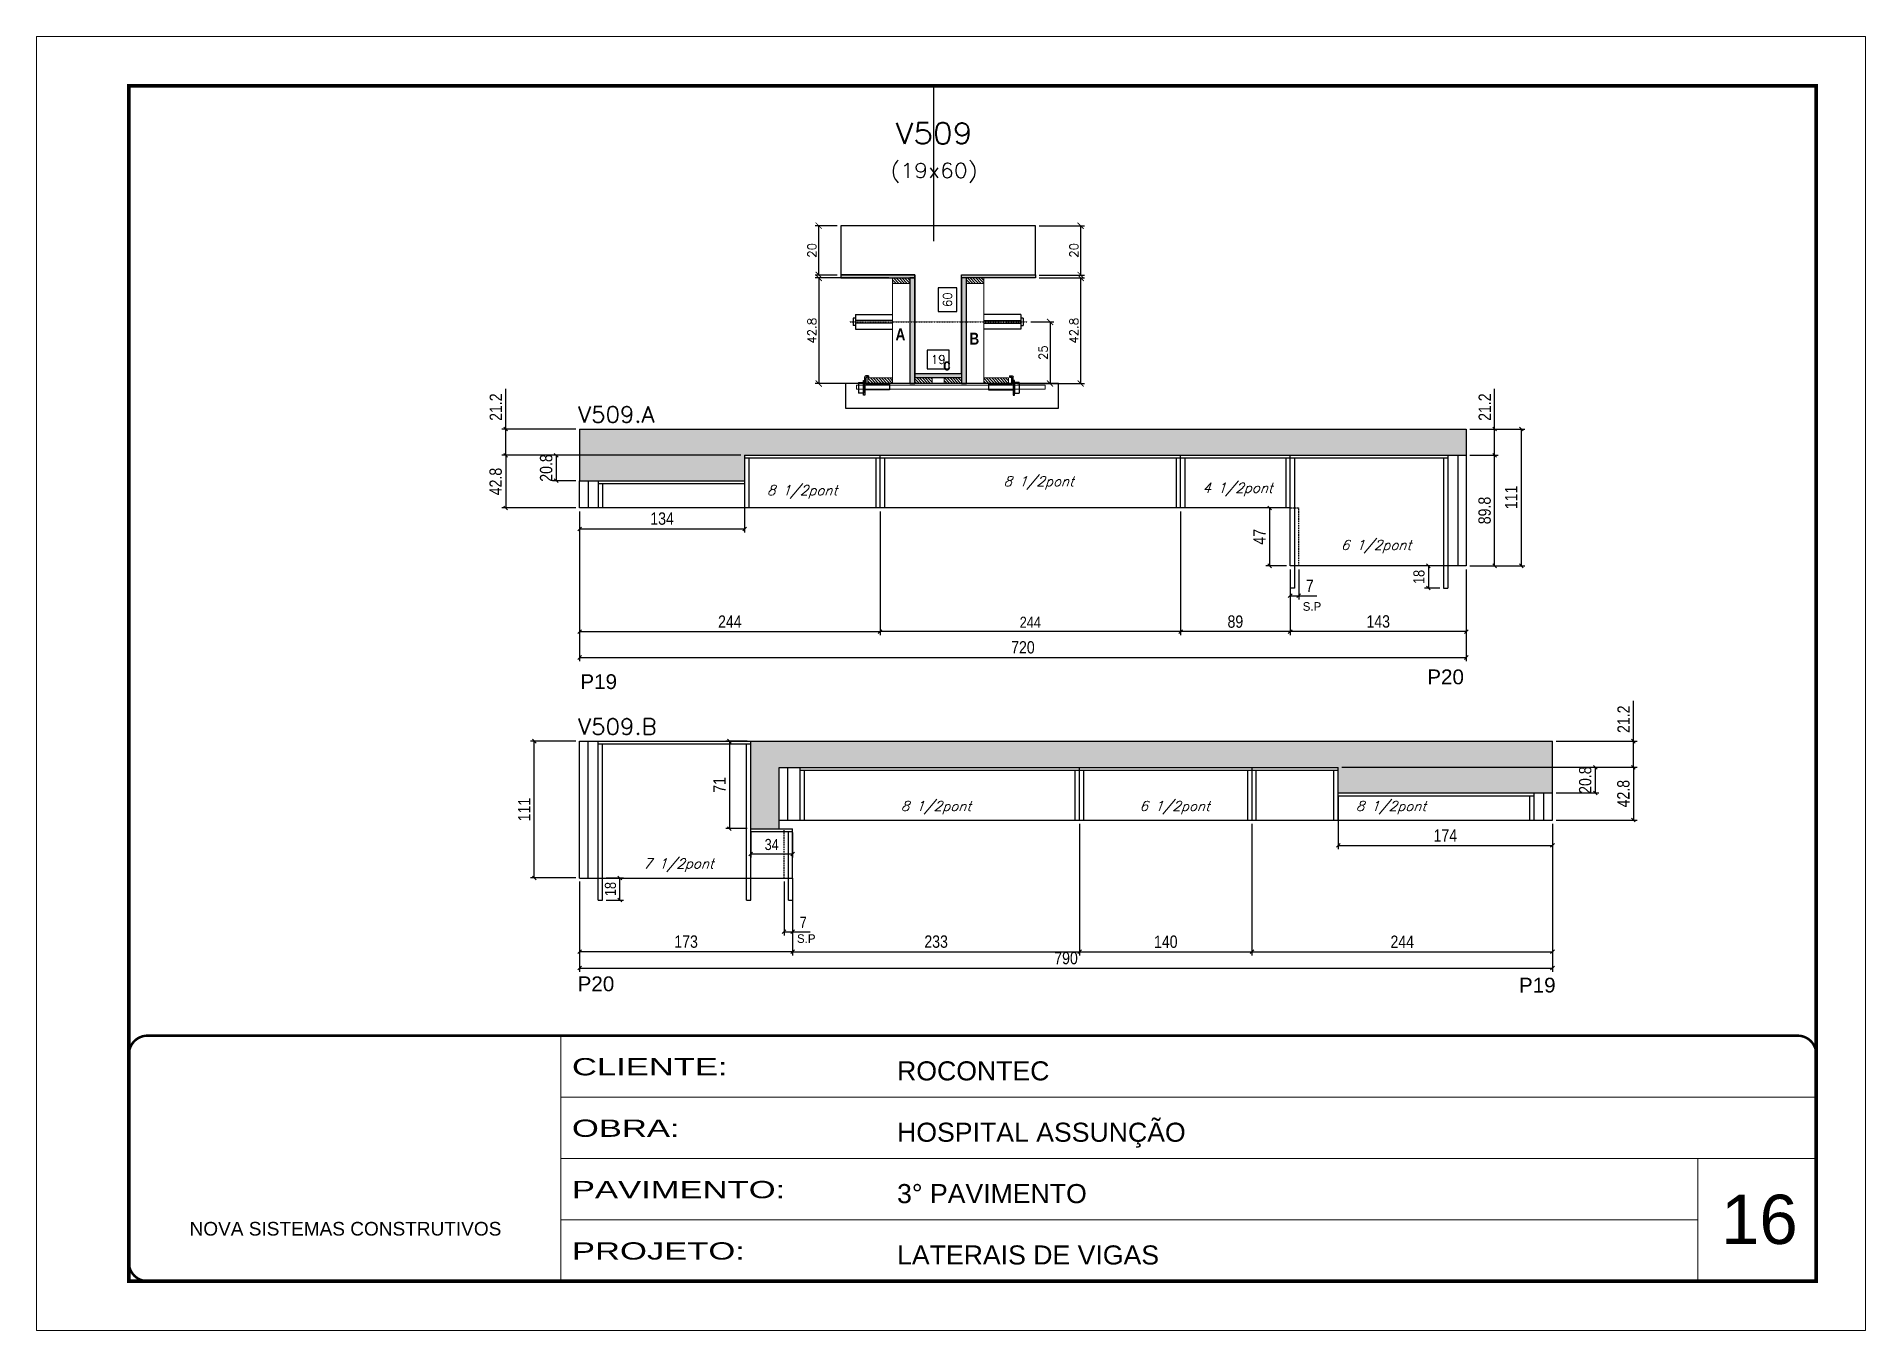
# Model space of a CAD drawing. Extents: x -21493 to -15213, y -12134 to 11887.
# Drawn here: x -16725 to -15240, y 7392 to 8442 of the extents above; entities that cross this region are included whole.
import ezdxf
from ezdxf.enums import TextEntityAlignment as Align

# ---------------------------------------------------------------- set-up
doc = ezdxf.new("R2010")
doc.units = 0
for name, pattern in [('CONTINUO', [0]), ('DASHED', [0.75, 0.5, -0.25]), ('HIDDEN', [0.375, 0.25, -0.125])]:
    doc.linetypes.add(name, pattern=pattern)
for name, color, linetype in [('5', 5, 'Continuous'), ('barrote', 251, 'Continuous'), ('COTA', 241, 'Continuous'), ('Cota Seção (2x)', 4, 'Continuous'), ('detalhes', 4, 'Continuous'), ('Painéis', 200, 'Continuous'), ('presilha', 1, 'Continuous'), ('SARR_2.2x7', 40, 'Continuous'), ('SARR_3.5x7', 81, 'Continuous'), ('TENSOR', 3, 'Continuous'), ('texto', 7, 'Continuous'), ('Texto de Titulo', 7, 'Continuous'), ('Texto Qtd Sarr', 242, 'Continuous')]:
    doc.layers.add(name, color=color, linetype=linetype)
for name, color, linetype, lineweight in [('CARIMBO', 255, 'Continuous', 9), ('CONCRETO', 251, 'Continuous', 25), ('Folhas', 255, 'Continuous', 9), ('Hachura', 251, 'Continuous', 9), ('Madeira', 126, 'Continuous', 18), ('SARRAFO DE PRESSAO', 251, 'DASHED', 9), ('SCO-___-LAJ', 2, 'Continuous', 0), ('Texto Seção', 7, 'Continuous', 15)]:
    doc.layers.add(name, color=color, linetype=linetype, lineweight=lineweight)
doc.styles.add('ARIAL', font='arial.ttf')
doc.styles.add('COTA TECNICA', font='techl___.ttf', dxfattribs={"height": 10})
doc.styles.add('COTA TECNICA-50', font='techl___.ttf', dxfattribs={"height": 9})
doc.styles.add('REGUA-120', font='ROMANS.shx', dxfattribs={"height": 15})
doc.styles.add('Romans', font='romans.shx')
doc.styles.add('ROMAS860', font='ROMAS860.SHX')
doc.styles.get("Standard").update_dxf_attribs({"font": 'arial.ttf'})
doc.styles.add('TECNICA', font='techb___.ttf', dxfattribs={"height": 10})
doc.styles.add('Tecnologia', font='')
doc.styles.get('Tecnologia').set_extended_font_data('Forgotten Futurist')
doc.dimstyles.new('COTA PAINEL-50', dxfattribs={"dimtxt": 9, "dimasz": 3, "dimexe": 3, "dimexo": 3, "dimgap": 3, "dimtad": 1, "dimdec": 1, "dimzin": 12, "dimdsep": 46, "dimtxsty": 'COTA TECNICA-50', "dimblk1": 'OBLIQUE', "dimblk2": 'OBLIQUE', "dimsah": 1, "dimcen": 0.9, "dimclrd": 4, "dimclre": 4, "dimclrt": 240, "dimadec": 1, "dimazin": 3, "dimtfac": 1, "dimtdec": 1, "dimtmove": 0, "dimatfit": 3, "dimfxl": 1, "dimtolj": 1, "dimtzin": 12, "dimarcsym": 0})
doc.dimstyles.new('Cota Seção (2x)', dxfattribs={"dimtxt": 7, "dimasz": 5, "dimexe": 3, "dimexo": 3, "dimgap": 2, "dimtad": 3, "dimdec": 1, "dimlfac": 0.5, "dimzin": 12, "dimdsep": 46, "dimtxsty": 'Romans', "dimblk": 'ARCHTICK', "dimcen": 0, "dimclrd": 4, "dimclre": 4, "dimclrt": 1, "dimadec": 1, "dimazin": 3, "dimtfac": 1, "dimtdec": 1, "dimtmove": 0, "dimatfit": 3, "dimldrblk": 'OBLIQUE', "dimfxl": 1, "dimtolj": 1, "dimtzin": 12, "dimarcsym": 0})
doc.dimstyles.new('Cota Seção interna', dxfattribs={"dimtxt": 7, "dimasz": 6, "dimexe": 0.18, "dimexo": 2, "dimgap": -4, "dimtad": 3, "dimdec": 1, "dimlfac": 0.5, "dimzin": 12, "dimdsep": 46, "dimtxsty": 'Romans', "dimblk": 'ARCHTICK', "dimcen": 0.09, "dimse1": 1, "dimse2": 1, "dimsd1": 1, "dimsd2": 1, "dimclrd": 180, "dimclre": 5, "dimclrt": 1, "dimadec": 0, "dimazin": 3, "dimtfac": 1, "dimtdec": 1, "dimtofl": 0, "dimtmove": 0, "dimatfit": 3, "dimldrblk": 'ARCHTICK', "dimfxl": 1, "dimtolj": 1, "dimtzin": 0, "dimarcsym": 0})
doc.dimstyles.new('PAINEL', dxfattribs={"dimtxt": 10, "dimasz": 3, "dimexe": 3, "dimexo": 3, "dimgap": 3, "dimtad": 1, "dimdec": 1, "dimzin": 12, "dimdsep": 46, "dimtxsty": 'COTA TECNICA', "dimblk1": 'OBLIQUE', "dimblk2": 'OBLIQUE', "dimsah": 1, "dimcen": 0.9, "dimclrd": 4, "dimclre": 4, "dimclrt": 240, "dimadec": 1, "dimazin": 3, "dimtfac": 1, "dimtdec": 1, "dimtmove": 0, "dimatfit": 3, "dimfxl": 1, "dimtolj": 1, "dimtzin": 12, "dimarcsym": 0})

msp = doc.modelspace()

# ---------------------------------------------------------------- texts
at = {"layer": '5', "linetype": 'Continuous'}
for s, p in [('P19', (-16283.39, 7912)), ('P20', (-15595.72, 7915.89)), ('P20', (-16285.63, 7666.78)), ('P19', (-15521.28, 7665.73))]:
    msp.add_text(s, height=12, rotation=359.99996, dxfattribs=at).set_placement(p)
at = {"layer": 'CARIMBO', "style": 'ARIAL'}
msp.add_text('16', height=40, dxfattribs=at).set_placement((-15357.05, 7461.65))
at = {"layer": 'detalhes', "style": 'TECNICA'}
for s, p in [('A', (-16027.43, 8195.07)), ('B', (-15967.47, 8191.57)), ('c', (-15988.85, 8170.54))]:
    msp.add_text(s, height=9.6, dxfattribs=at).set_placement(p)
at = {"layer": 'texto', "color": 2, "char_height": 8, "attachment_point": 5, "style": 'Romans'}
for s, insert in [('{\\Q19;\\C256;8 1/2pont}', (-16103.3, 8072.04)), ('{\\Q19;\\C256;8 1/2pont}', (-15911.19, 8079.3)), ('{\\Q19;\\C256;4 1/2pont}', (-15749.73, 8074)), ('{\\Q19;\\C256;6 1/2pont}', (-15637.24, 8027.63)), ('{\\Q19;\\C256;8 1/2pont}', (-15994.59, 7815.76)), ('{\\Q19;\\C256;6 1/2pont}', (-15800.77, 7815.76)), ('{\\Q19;\\C256;8 1/2pont}', (-15625.13, 7815.76)), ('{\\Q19;\\C256;7 1/2pont}', (-16203.62, 7769.1))]:
    msp.add_mtext(s, dxfattribs=dict(at, insert=insert))
at = {"layer": 'texto', "color": 4, "char_height": 7, "attachment_point": 5, "style": 'ROMAS860'}
for insert in [(-15689.29, 7978.97), (-16099.93, 7709.44)]:
    msp.add_mtext('S.P', dxfattribs=dict(at, insert=insert))
at = {"layer": 'Texto Seção', "style": 'REGUA-120', "width": 1.05}
for s, p in [('V509.A', (-16285.14, 8128.32)), ('V509.B', (-16285.14, 7875.02))]:
    msp.add_text(s, height=13, dxfattribs=at).set_placement(p)

# ---------------------------------------------------------------- blocks, each defined once
blk = doc.blocks.new('_ArchTick')
at = {"color": 0, "linetype": 'ByBlock', "const_width": 0.15}
blk.add_lwpolyline([(-0.5, -0.5), (0.5, 0.5)], dxfattribs=at)
blk = doc.blocks.new('*D444')
at = {"layer": 'COTA', "color": 4, "lineweight": -2, "transparency": 16777216}
for p, q in [((-15910.8, 8245.6), (-15874.1, 8245.6)), ((-15877.1, 8160), (-15877.1, 8245.6)), ((-15928.4, 8160), (-15874.1, 8160))]:
    blk.add_line(p, q, dxfattribs=at)
at = {"layer": 'Defpoints', "color": 0, "transparency": 16777216}
for p in [(-15913.8, 8245.6), (-15877.1, 8245.6), (-15931.4, 8160)]:
    blk.add_point(p, dxfattribs=at)
at = {"layer": 'COTA', "color": 4, "lineweight": -2, "transparency": 16777216, "xscale": 5, "yscale": 5, "zscale": 5}
for p, rotation in [((-15877.1, 8245.6), 90), ((-15877.1, 8160), 270)]:
    blk.add_blockref('_ArchTick', p, dxfattribs=dict(at, rotation=rotation))
at = {"layer": 'COTA', "color": 1, "transparency": 16777216, "insert": (-15882.6, 8202.8), "char_height": 7, "attachment_point": 5, "rotation": 90, "style": 'Romans'}
blk.add_mtext('\\A1;42.8', dxfattribs=at)
blk = doc.blocks.new('_Oblique')
at = {"color": 0, "linetype": 'ByBlock', "lineweight": -2}
blk.add_line((-0.5, -0.5), (0.5, 0.5), dxfattribs=at)
blk = doc.blocks.new('*D445')
at = {"layer": 'COTA', "color": 4, "lineweight": -2, "transparency": 16777216}
for p, q in [((-15910.8, 8288), (-15874.1, 8288)), ((-15877.1, 8248), (-15877.1, 8288)), ((-15910.8, 8248), (-15874.1, 8248))]:
    blk.add_line(p, q, dxfattribs=at)
at = {"layer": 'Defpoints', "color": 0, "transparency": 16777216}
for p in [(-15913.8, 8288), (-15877.1, 8288), (-15913.8, 8248)]:
    blk.add_point(p, dxfattribs=at)
at = {"layer": 'COTA', "color": 4, "lineweight": -2, "transparency": 16777216, "xscale": 5, "yscale": 5, "zscale": 5}
for p, rotation in [((-15877.1, 8288), 90), ((-15877.1, 8248), 270)]:
    blk.add_blockref('_ArchTick', p, dxfattribs=dict(at, rotation=rotation))
at = {"layer": 'COTA', "color": 1, "transparency": 16777216, "insert": (-15882.6, 8268), "char_height": 7, "attachment_point": 5, "rotation": 90, "style": 'Romans'}
blk.add_mtext('\\A1;20', dxfattribs=at)
blk = doc.blocks.new('*D446')
at = {"layer": 'Cota Seção (2x)', "color": 180, "lineweight": -2, "transparency": 16777216}
for p, q in [((-15977.8, 8237.5), (-15992.8, 8237.5)), ((-15992.8, 8237.5), (-15992.8, 8218.5)), ((-15977.8, 8218.5), (-15977.8, 8237.5)), ((-15992.8, 8218.5), (-15977.8, 8218.5))]:
    blk.add_line(p, q, dxfattribs=at)
at = {"layer": 'Defpoints', "color": 0, "transparency": 16777216}
for p in [(-15973.8, 8288), (-15973.8, 8288), (-15973.8, 8168)]:
    blk.add_point(p, dxfattribs=at)
at = {"layer": 'Cota Seção (2x)', "color": 1, "transparency": 16777216, "insert": (-15985.3, 8228), "char_height": 7, "attachment_point": 5, "rotation": 90, "style": 'Romans'}
blk.add_mtext('\\A1;60', dxfattribs=at)
blk = doc.blocks.new('PRESILHA METÁLICA 1')
at = {"layer": 'presilha'}
for p, q in [((0, 13), (6, 13)), ((0, 13), (0, 0)), ((6, 0), (0, 0)), ((6, 15.5), (7.5, 15.5)), ((6, -2.5), (6, 15.5)), ((6, 13), (6, 0)), ((7.5, 10.6), (7.5, 19.9)), ((7.5, 15.5), (7.5, -2.5)), ((37.5, 4.1), (7.5, 4.1)), ((12, 21), (8.6, 21)), ((9, 11.6), (9, 18.9)), ((12, 19.5), (9.6, 19.5)), ((37.5, 11), (9.6, 11)), ((12, 21), (12, 19.5)), ((37.5, 11), (37.5, 4.1)), ((7.5, -2.5), (6, -2.5))]:
    blk.add_line(p, q, dxfattribs=at)
for centre, radius, start, end in [((8.6, 19.9), 1.14, 90, 180), ((9.6, 18.9), 0.57, 90, 180), ((9.6, 11.6), 0.57, 180, 270)]:
    blk.add_arc(centre, radius, start, end, dxfattribs=at)
blk = doc.blocks.new('*D447')
at = {"layer": 'Cota Seção (2x)', "color": 180, "lineweight": -2, "transparency": 16777216}
for p, q in [((-15983.8, 8187), (-16001.8, 8187)), ((-16001.8, 8187), (-16001.8, 8172)), ((-15983.8, 8172), (-15983.8, 8187)), ((-16001.8, 8172), (-15983.8, 8172))]:
    blk.add_line(p, q, dxfattribs=at)
at = {"layer": 'Defpoints', "color": 0, "transparency": 16777216}
for p in [(-15973.8, 8168), (-16011.8, 8160), (-15973.8, 8160)]:
    blk.add_point(p, dxfattribs=at)
at = {"layer": 'Cota Seção (2x)', "color": 1, "transparency": 16777216, "insert": (-15992.8, 8179.5), "char_height": 7, "attachment_point": 5, "style": 'Romans'}
blk.add_mtext('\\A1;19', dxfattribs=at)
blk = doc.blocks.new('*D448')
at = {"layer": 'COTA', "color": 4, "lineweight": -2, "transparency": 16777216}
for p, q in [((-16032.8, 8245.6), (-16092.8, 8245.6)), ((-16089.8, 8245.6), (-16089.8, 8160)), ((-16032.8, 8160), (-16092.8, 8160))]:
    blk.add_line(p, q, dxfattribs=at)
at = {"layer": 'Defpoints', "color": 0, "transparency": 16777216}
for p in [(-16029.8, 8245.6), (-16089.8, 8160), (-16029.8, 8160)]:
    blk.add_point(p, dxfattribs=at)
at = {"layer": 'COTA', "color": 4, "lineweight": -2, "transparency": 16777216, "xscale": 5, "yscale": 5, "zscale": 5}
for p, rotation in [((-16089.8, 8245.6), 90), ((-16089.8, 8160), 270)]:
    blk.add_blockref('_ArchTick', p, dxfattribs=dict(at, rotation=rotation))
at = {"layer": 'COTA', "color": 1, "transparency": 16777216, "insert": (-16095.3, 8202.8), "char_height": 7, "attachment_point": 5, "rotation": 90, "style": 'Romans'}
blk.add_mtext('\\A1;42.8', dxfattribs=at)
blk = doc.blocks.new('*D449')
at = {"layer": 'COTA', "color": 4, "lineweight": -2, "transparency": 16777216}
for p, q in [((-15917.5, 8210), (-15899, 8210)), ((-15902, 8210), (-15902, 8160)), ((-15917.5, 8160), (-15899, 8160))]:
    blk.add_line(p, q, dxfattribs=at)
at = {"layer": 'Defpoints', "color": 0, "transparency": 16777216}
for p in [(-15920.5, 8210), (-15920.5, 8160), (-15902, 8160)]:
    blk.add_point(p, dxfattribs=at)
at = {"layer": 'COTA', "color": 4, "lineweight": -2, "transparency": 16777216, "xscale": 5, "yscale": 5, "zscale": 5}
for p, rotation in [((-15902, 8210), 90), ((-15902, 8160), 270)]:
    blk.add_blockref('_ArchTick', p, dxfattribs=dict(at, rotation=rotation))
at = {"layer": 'COTA', "color": 1, "transparency": 16777216, "insert": (-15907.5, 8185), "char_height": 7, "attachment_point": 5, "rotation": 90, "style": 'Romans'}
blk.add_mtext('\\A1;25', dxfattribs=at)
blk = doc.blocks.new('titulo1')
at = {"layer": 'Defpoints', "color": 252, "linetype": 'HIDDEN', "ltscale": 2}
blk.add_line((0, 0), (0, 125), dxfattribs=at)
at = {"layer": 'Defpoints', "style": 'Romans', "oblique": 15}
blk.add_attdef('FOLHA', text='', height=10, dxfattribs=at).set_placement((0, 15.6), align=Align.MIDDLE_CENTER)
at = {"layer": 'Texto Qtd Sarr', "color": 3, "style": 'Romans', "oblique": 15}
for tag, height, p in [('TITULO', 17, (0, 71.4)), ('SEÇÃO', 12, (0, 41.5))]:
    blk.add_attdef(tag, text='', height=height, dxfattribs=at).set_placement(p, align=Align.MIDDLE_CENTER)
blk = doc.blocks.new('*D450')
at = {"layer": 'COTA', "color": 4, "lineweight": -2, "transparency": 16777216}
for p, q in [((-16074.8, 8288), (-16092.8, 8288)), ((-16089.8, 8248), (-16089.8, 8288)), ((-16074.8, 8248), (-16092.8, 8248))]:
    blk.add_line(p, q, dxfattribs=at)
at = {"layer": 'Defpoints', "color": 0, "transparency": 16777216}
for p in [(-16089.8, 8288), (-16071.8, 8288), (-16071.8, 8248)]:
    blk.add_point(p, dxfattribs=at)
at = {"layer": 'COTA', "color": 4, "lineweight": -2, "transparency": 16777216, "xscale": 5, "yscale": 5, "zscale": 5}
for p, rotation in [((-16089.8, 8288), 90), ((-16089.8, 8248), 270)]:
    blk.add_blockref('_ArchTick', p, dxfattribs=dict(at, rotation=rotation))
at = {"layer": 'COTA', "color": 1, "transparency": 16777216, "insert": (-16095.3, 8268), "char_height": 7, "attachment_point": 5, "rotation": 90, "style": 'Romans'}
blk.add_mtext('\\A1;20', dxfattribs=at)
blk = doc.blocks.new('*D451')
at = {"layer": 'COTA', "color": 4, "linetype": 'ByBlock', "lineweight": -2, "transparency": 16777216}
for p, q in [((-16284, 8056), (-16284, 7955.6)), ((-16040, 8056), (-16040, 7955.6)), ((-16284, 7958.6), (-16040, 7958.6))]:
    blk.add_line(p, q, dxfattribs=at)
at = {"layer": 'Defpoints', "color": 0, "linetype": 'ByBlock', "transparency": 16777216}
for p in [(-16284, 8059), (-16040, 8059), (-16040, 7958.6)]:
    blk.add_point(p, dxfattribs=at)
at = {"layer": 'COTA', "color": 4, "linetype": 'ByBlock', "lineweight": -2, "transparency": 16777216, "xscale": 3, "yscale": 3, "zscale": 3, "rotation": 180}
blk.add_blockref('_Oblique', (-16284, 7958.6), dxfattribs=at)
at = {"layer": 'COTA', "color": 4, "linetype": 'ByBlock', "lineweight": -2, "transparency": 16777216, "xscale": 3, "yscale": 3, "zscale": 3}
blk.add_blockref('_Oblique', (-16040, 7958.6), dxfattribs=at)
at = {"layer": 'COTA', "color": 240, "linetype": 'ByBlock', "transparency": 16777216, "insert": (-16162, 7966.7), "char_height": 10, "attachment_point": 5, "style": 'COTA TECNICA'}
blk.add_mtext('\\A1;244', dxfattribs=at)
blk = doc.blocks.new('*D452')
at = {"layer": 'COTA', "color": 4, "linetype": 'ByBlock', "lineweight": -2, "transparency": 16777216}
for p, q in [((-15561, 8101.8), (-15538, 8101.8)), ((-15541, 8012), (-15541, 8101.8)), ((-15561, 8012), (-15538, 8012))]:
    blk.add_line(p, q, dxfattribs=at)
at = {"layer": 'Defpoints', "color": 0, "linetype": 'ByBlock', "transparency": 16777216}
for p in [(-15564, 8101.8), (-15541, 8101.8), (-15564, 8012)]:
    blk.add_point(p, dxfattribs=at)
at = {"layer": 'COTA', "color": 4, "linetype": 'ByBlock', "lineweight": -2, "transparency": 16777216, "xscale": 3, "yscale": 3, "zscale": 3}
for p, rotation in [((-15541, 8101.8), 90), ((-15541, 8012), 270)]:
    blk.add_blockref('_Oblique', p, dxfattribs=dict(at, rotation=rotation))
at = {"layer": 'COTA', "color": 240, "linetype": 'ByBlock', "transparency": 16777216, "insert": (-15549.1, 8056.9), "char_height": 10, "attachment_point": 5, "rotation": 90, "style": 'COTA TECNICA'}
blk.add_mtext('\\A1;89.8', dxfattribs=at)
blk = doc.blocks.new('*D453')
at = {"layer": 'COTA', "color": 4, "linetype": 'ByBlock', "lineweight": -2, "transparency": 16777216}
for p, q in [((-15541, 8123), (-15541, 8155.7)), ((-15561, 8123), (-15538, 8123)), ((-15541, 8101.8), (-15541, 8123)), ((-15561, 8101.8), (-15538, 8101.8))]:
    blk.add_line(p, q, dxfattribs=at)
at = {"layer": 'Defpoints', "color": 0, "linetype": 'ByBlock', "transparency": 16777216}
for p in [(-15564, 8123), (-15564, 8101.8), (-15541, 8101.8)]:
    blk.add_point(p, dxfattribs=at)
at = {"layer": 'COTA', "color": 4, "linetype": 'ByBlock', "lineweight": -2, "transparency": 16777216, "xscale": 3, "yscale": 3, "zscale": 3}
for p, rotation in [((-15541, 8123), 90), ((-15541, 8101.8), 270)]:
    blk.add_blockref('_Oblique', p, dxfattribs=dict(at, rotation=rotation))
at = {"layer": 'COTA', "color": 240, "linetype": 'ByBlock', "transparency": 16777216, "insert": (-15549, 8140.8), "char_height": 10, "attachment_point": 5, "rotation": 90, "style": 'COTA TECNICA'}
blk.add_mtext('\\A1;21.2', dxfattribs=at)
blk = doc.blocks.new('*D454')
at = {"layer": 'COTA', "color": 4, "linetype": 'ByBlock', "lineweight": -2, "transparency": 16777216}
for p, q in [((-15561, 8123), (-15516.4, 8123)), ((-15519.4, 8123), (-15519.4, 8012)), ((-15561, 8012), (-15516.4, 8012))]:
    blk.add_line(p, q, dxfattribs=at)
at = {"layer": 'Defpoints', "color": 0, "linetype": 'ByBlock', "transparency": 16777216}
for p in [(-15564, 8123), (-15564, 8012), (-15519.4, 8012)]:
    blk.add_point(p, dxfattribs=at)
at = {"layer": 'COTA', "color": 4, "linetype": 'ByBlock', "lineweight": -2, "transparency": 16777216, "xscale": 3, "yscale": 3, "zscale": 3}
for p, rotation in [((-15519.4, 8123), 90), ((-15519.4, 8012), 270)]:
    blk.add_blockref('_Oblique', p, dxfattribs=dict(at, rotation=rotation))
at = {"layer": 'COTA', "color": 240, "linetype": 'ByBlock', "transparency": 16777216, "insert": (-15527.5, 8067.5), "char_height": 10, "attachment_point": 5, "rotation": 90, "style": 'COTA TECNICA'}
blk.add_mtext('\\A1;111', dxfattribs=at)
blk = doc.blocks.new('*D1042')
at = {"layer": 'Defpoints', "color": 0, "ltscale": 25, "transparency": 16777216}
for p in [(-16150, 8101.8), (-16303, 8081), (-16284, 8081)]:
    blk.add_point(p, dxfattribs=at)
at = {"layer": 'SARR_3.5x7', "color": 4, "lineweight": -2, "ltscale": 25, "transparency": 16777216}
for p, q in [((-16153, 8101.8), (-16306, 8101.8)), ((-16303, 8101.8), (-16303, 8081)), ((-16287, 8081), (-16306, 8081))]:
    blk.add_line(p, q, dxfattribs=at)
at = {"layer": 'SARR_3.5x7', "color": 4, "lineweight": -2, "ltscale": 25, "transparency": 16777216, "xscale": 3, "yscale": 3, "zscale": 3}
for p, rotation in [((-16303, 8101.8), 90), ((-16303, 8081), 270)]:
    blk.add_blockref('_Oblique', p, dxfattribs=dict(at, rotation=rotation))
at = {"layer": 'SARR_3.5x7', "color": 240, "ltscale": 25, "transparency": 16777216, "insert": (-16311.1, 8091.4), "char_height": 10, "attachment_point": 5, "rotation": 90, "style": 'COTA TECNICA'}
blk.add_mtext('\\A1;20.8', dxfattribs=at)
blk = doc.blocks.new('*D1043')
at = {"layer": 'Defpoints', "color": 0, "ltscale": 25, "transparency": 16777216}
for p in [(-16150, 8077.3), (-16284, 8059), (-16150, 8042)]:
    blk.add_point(p, dxfattribs=at)
at = {"layer": 'SARR_3.5x7', "color": 4, "lineweight": -2, "ltscale": 25, "transparency": 16777216}
for p, q in [((-16150, 8074.3), (-16150, 8039)), ((-16284, 8056), (-16284, 8039)), ((-16284, 8042), (-16150, 8042))]:
    blk.add_line(p, q, dxfattribs=at)
at = {"layer": 'SARR_3.5x7', "color": 4, "lineweight": -2, "ltscale": 25, "transparency": 16777216, "xscale": 3, "yscale": 3, "zscale": 3, "rotation": 180}
blk.add_blockref('_Oblique', (-16284, 8042), dxfattribs=at)
at = {"layer": 'SARR_3.5x7', "color": 4, "lineweight": -2, "ltscale": 25, "transparency": 16777216, "xscale": 3, "yscale": 3, "zscale": 3}
blk.add_blockref('_Oblique', (-16150, 8042), dxfattribs=at)
at = {"layer": 'SARR_3.5x7', "color": 240, "ltscale": 25, "transparency": 16777216, "insert": (-16217, 8050.3), "char_height": 10, "attachment_point": 5, "style": 'COTA TECNICA'}
blk.add_mtext('\\A1;134', dxfattribs=at)
blk = doc.blocks.new('*D1044')
at = {"layer": 'Defpoints', "color": 0, "ltscale": 25, "transparency": 16777216}
for p in [(-15707, 8012), (-15564, 8012), (-15707, 7958.6)]:
    blk.add_point(p, dxfattribs=at)
at = {"layer": 'SARR_3.5x7', "color": 4, "lineweight": -2, "ltscale": 25, "transparency": 16777216}
for p, q in [((-15707, 8009), (-15707, 7955.6)), ((-15564, 8009), (-15564, 7955.6)), ((-15564, 7958.6), (-15707, 7958.6))]:
    blk.add_line(p, q, dxfattribs=at)
at = {"layer": 'SARR_3.5x7', "color": 4, "lineweight": -2, "ltscale": 25, "transparency": 16777216, "xscale": 3, "yscale": 3, "zscale": 3, "rotation": 180}
blk.add_blockref('_Oblique', (-15707, 7958.6), dxfattribs=at)
at = {"layer": 'SARR_3.5x7', "color": 4, "lineweight": -2, "ltscale": 25, "transparency": 16777216, "xscale": 3, "yscale": 3, "zscale": 3}
blk.add_blockref('_Oblique', (-15564, 7958.6), dxfattribs=at)
at = {"layer": 'SARR_3.5x7', "color": 240, "ltscale": 25, "transparency": 16777216, "insert": (-15635.5, 7966.8), "char_height": 10, "attachment_point": 5, "style": 'COTA TECNICA'}
blk.add_mtext('\\A1;143', dxfattribs=at)
blk = doc.blocks.new('*D1045')
at = {"layer": 'Defpoints', "color": 0, "ltscale": 25, "transparency": 16777216}
for p in [(-15796, 8059), (-15707, 8012), (-15796, 7958.6)]:
    blk.add_point(p, dxfattribs=at)
at = {"layer": 'SARR_3.5x7', "color": 4, "lineweight": -2, "ltscale": 25, "transparency": 16777216}
for p, q in [((-15796, 8056), (-15796, 7955.6)), ((-15707, 8009), (-15707, 7955.6)), ((-15707, 7958.6), (-15796, 7958.6))]:
    blk.add_line(p, q, dxfattribs=at)
at = {"layer": 'SARR_3.5x7', "color": 4, "lineweight": -2, "ltscale": 25, "transparency": 16777216, "xscale": 3, "yscale": 3, "zscale": 3, "rotation": 180}
blk.add_blockref('_Oblique', (-15796, 7958.6), dxfattribs=at)
at = {"layer": 'SARR_3.5x7', "color": 4, "lineweight": -2, "ltscale": 25, "transparency": 16777216, "xscale": 3, "yscale": 3, "zscale": 3}
blk.add_blockref('_Oblique', (-15707, 7958.6), dxfattribs=at)
at = {"layer": 'SARR_3.5x7', "color": 240, "ltscale": 25, "transparency": 16777216, "insert": (-15751.5, 7966.7), "char_height": 10, "attachment_point": 5, "style": 'COTA TECNICA'}
blk.add_mtext('\\A1;89', dxfattribs=at)
blk = doc.blocks.new('*D473')
at = {"layer": 'COTA', "color": 4, "linetype": 'ByBlock', "lineweight": -2, "transparency": 16777216}
for p, q in [((-15707, 8009), (-15707, 7984.7)), ((-15700, 8009), (-15700, 7984.7)), ((-15707, 7987.7), (-15700, 7987.7)), ((-15700, 7987.7), (-15685.3, 7987.7))]:
    blk.add_line(p, q, dxfattribs=at)
at = {"layer": 'Defpoints', "color": 0, "linetype": 'ByBlock', "transparency": 16777216}
for p in [(-15707, 8012), (-15700, 8012), (-15700, 7987.7)]:
    blk.add_point(p, dxfattribs=at)
at = {"layer": 'COTA', "color": 4, "linetype": 'ByBlock', "lineweight": -2, "transparency": 16777216, "xscale": 3, "yscale": 3, "zscale": 3, "rotation": 180}
blk.add_blockref('_Oblique', (-15707, 7987.7), dxfattribs=at)
at = {"layer": 'COTA', "color": 4, "linetype": 'ByBlock', "lineweight": -2, "transparency": 16777216, "xscale": 3, "yscale": 3, "zscale": 3}
blk.add_blockref('_Oblique', (-15700, 7987.7), dxfattribs=at)
at = {"layer": 'COTA', "color": 240, "linetype": 'ByBlock', "transparency": 16777216, "insert": (-15691.1, 7995.8), "char_height": 10, "attachment_point": 5, "style": 'COTA TECNICA'}
blk.add_mtext('\\A1;7', dxfattribs=at)
blk = doc.blocks.new('*D1062')
at = {"layer": 'Defpoints', "color": 0, "ltscale": 25, "transparency": 16777216}
for p in [(-15707, 8059), (-15723.7, 8012), (-15707, 8012)]:
    blk.add_point(p, dxfattribs=at)
at = {"layer": 'SARR_3.5x7', "color": 4, "lineweight": -2, "ltscale": 25, "transparency": 16777216}
for p, q in [((-15710, 8059), (-15726.7, 8059)), ((-15723.7, 8059), (-15723.7, 8012)), ((-15710, 8012), (-15726.7, 8012))]:
    blk.add_line(p, q, dxfattribs=at)
at = {"layer": 'SARR_3.5x7', "color": 4, "lineweight": -2, "ltscale": 25, "transparency": 16777216, "xscale": 3, "yscale": 3, "zscale": 3}
for p, rotation in [((-15723.7, 8059), 90), ((-15723.7, 8012), 270)]:
    blk.add_blockref('_Oblique', p, dxfattribs=dict(at, rotation=rotation))
at = {"layer": 'SARR_3.5x7', "color": 240, "ltscale": 25, "transparency": 16777216, "insert": (-15731.8, 8035.5), "char_height": 10, "attachment_point": 5, "rotation": 90, "style": 'COTA TECNICA'}
blk.add_mtext('\\A1;47', dxfattribs=at)
blk = doc.blocks.new('*D1063')
at = {"layer": 'Defpoints', "color": 0, "ltscale": 25, "transparency": 16777216}
for p in [(-16150, 8101.8), (-16344, 8059), (-16284, 8059)]:
    blk.add_point(p, dxfattribs=at)
at = {"layer": 'SARR_3.5x7', "color": 4, "lineweight": -2, "ltscale": 25, "transparency": 16777216}
for p, q in [((-16153, 8101.8), (-16347, 8101.8)), ((-16344, 8101.8), (-16344, 8059)), ((-16287, 8059), (-16347, 8059))]:
    blk.add_line(p, q, dxfattribs=at)
at = {"layer": 'SARR_3.5x7', "color": 4, "lineweight": -2, "ltscale": 25, "transparency": 16777216, "xscale": 3, "yscale": 3, "zscale": 3}
for p, rotation in [((-16344, 8101.8), 90), ((-16344, 8059), 270)]:
    blk.add_blockref('_Oblique', p, dxfattribs=dict(at, rotation=rotation))
at = {"layer": 'SARR_3.5x7', "color": 240, "ltscale": 25, "transparency": 16777216, "insert": (-16352.1, 8080.4), "char_height": 10, "attachment_point": 5, "rotation": 90, "style": 'COTA TECNICA'}
blk.add_mtext('\\A1;42.8', dxfattribs=at)
blk = doc.blocks.new('*D1064')
at = {"layer": 'Defpoints', "color": 0, "ltscale": 25, "transparency": 16777216}
for p in [(-16344, 8123), (-16284, 8123), (-16284, 8101.8)]:
    blk.add_point(p, dxfattribs=at)
at = {"layer": 'SARR_3.5x7', "color": 4, "lineweight": -2, "ltscale": 25, "transparency": 16777216}
for p, q in [((-16344, 8123), (-16344, 8155.7)), ((-16287, 8123), (-16347, 8123)), ((-16344, 8101.8), (-16344, 8123)), ((-16287, 8101.8), (-16347, 8101.8))]:
    blk.add_line(p, q, dxfattribs=at)
at = {"layer": 'SARR_3.5x7', "color": 4, "lineweight": -2, "ltscale": 25, "transparency": 16777216, "xscale": 3, "yscale": 3, "zscale": 3}
for p, rotation in [((-16344, 8123), 90), ((-16344, 8101.8), 270)]:
    blk.add_blockref('_Oblique', p, dxfattribs=dict(at, rotation=rotation))
at = {"layer": 'SARR_3.5x7', "color": 240, "ltscale": 25, "transparency": 16777216, "insert": (-16352, 8140.8), "char_height": 10, "attachment_point": 5, "rotation": 90, "style": 'COTA TECNICA'}
blk.add_mtext('\\A1;21.2', dxfattribs=at)
blk = doc.blocks.new('*D1065')
at = {"layer": 'COTA', "color": 4, "lineweight": -2, "ltscale": 25, "transparency": 16777216}
for p, q in [((-16284, 7755.7), (-16284, 7695.8)), ((-16111, 7755.7), (-16111, 7695.8)), ((-16111, 7698.8), (-16284, 7698.8))]:
    blk.add_line(p, q, dxfattribs=at)
at = {"layer": 'Defpoints', "color": 0, "ltscale": 25, "transparency": 16777216}
for p in [(-16284, 7758.7), (-16111, 7758.7), (-16284, 7698.8)]:
    blk.add_point(p, dxfattribs=at)
at = {"layer": 'COTA', "color": 4, "lineweight": -2, "ltscale": 25, "transparency": 16777216, "xscale": 3, "yscale": 3, "zscale": 3, "rotation": 180}
blk.add_blockref('_Oblique', (-16284, 7698.8), dxfattribs=at)
at = {"layer": 'COTA', "color": 4, "lineweight": -2, "ltscale": 25, "transparency": 16777216, "xscale": 3, "yscale": 3, "zscale": 3}
blk.add_blockref('_Oblique', (-16111, 7698.8), dxfattribs=at)
at = {"layer": 'COTA', "color": 240, "ltscale": 25, "transparency": 16777216, "insert": (-16197.5, 7707), "char_height": 10, "attachment_point": 5, "style": 'COTA TECNICA'}
blk.add_mtext('\\A1;173', dxfattribs=at)
blk = doc.blocks.new('*D1066')
at = {"layer": 'COTA', "color": 4, "lineweight": -2, "ltscale": 25, "transparency": 16777216}
for p, q in [((-16287, 7869.7), (-16323.8, 7869.7)), ((-16320.8, 7758.7), (-16320.8, 7869.7)), ((-16287, 7758.7), (-16323.8, 7758.7))]:
    blk.add_line(p, q, dxfattribs=at)
at = {"layer": 'Defpoints', "color": 0, "ltscale": 25, "transparency": 16777216}
for p in [(-16320.8, 7869.7), (-16284, 7869.7), (-16284, 7758.7)]:
    blk.add_point(p, dxfattribs=at)
at = {"layer": 'COTA', "color": 4, "lineweight": -2, "ltscale": 25, "transparency": 16777216, "xscale": 3, "yscale": 3, "zscale": 3}
for p, rotation in [((-16320.8, 7869.7), 90), ((-16320.8, 7758.7), 270)]:
    blk.add_blockref('_Oblique', p, dxfattribs=dict(at, rotation=rotation))
at = {"layer": 'COTA', "color": 240, "ltscale": 25, "transparency": 16777216, "insert": (-16328.9, 7814.2), "char_height": 10, "attachment_point": 5, "rotation": 90, "style": 'COTA TECNICA'}
blk.add_mtext('\\A1;111', dxfattribs=at)
blk = doc.blocks.new('*D1067')
at = {"layer": 'COTA', "color": 4, "lineweight": -2, "ltscale": 25, "transparency": 16777216}
for p, q in [((-15878, 7802.7), (-15878, 7695.8)), ((-16111, 7755.7), (-16111, 7695.8)), ((-16111, 7698.8), (-15878, 7698.8))]:
    blk.add_line(p, q, dxfattribs=at)
at = {"layer": 'Defpoints', "color": 0, "ltscale": 25, "transparency": 16777216}
for p in [(-15878, 7805.7), (-16111, 7758.7), (-15878, 7698.8)]:
    blk.add_point(p, dxfattribs=at)
at = {"layer": 'COTA', "color": 4, "lineweight": -2, "ltscale": 25, "transparency": 16777216, "xscale": 3, "yscale": 3, "zscale": 3, "rotation": 180}
blk.add_blockref('_Oblique', (-16111, 7698.8), dxfattribs=at)
at = {"layer": 'COTA', "color": 4, "lineweight": -2, "ltscale": 25, "transparency": 16777216, "xscale": 3, "yscale": 3, "zscale": 3}
blk.add_blockref('_Oblique', (-15878, 7698.8), dxfattribs=at)
at = {"layer": 'COTA', "color": 240, "ltscale": 25, "transparency": 16777216, "insert": (-15994.5, 7707), "char_height": 10, "attachment_point": 5, "style": 'COTA TECNICA'}
blk.add_mtext('\\A1;233', dxfattribs=at)
blk = doc.blocks.new('*D1068')
at = {"layer": 'COTA', "color": 4, "lineweight": -2, "ltscale": 25, "transparency": 16777216}
for p, q in [((-15878, 7802.7), (-15878, 7695.8)), ((-15738, 7802.7), (-15738, 7695.8)), ((-15878, 7698.8), (-15738, 7698.8))]:
    blk.add_line(p, q, dxfattribs=at)
at = {"layer": 'Defpoints', "color": 0, "ltscale": 25, "transparency": 16777216}
for p in [(-15878, 7805.7), (-15738, 7805.7), (-15738, 7698.8)]:
    blk.add_point(p, dxfattribs=at)
at = {"layer": 'COTA', "color": 4, "lineweight": -2, "ltscale": 25, "transparency": 16777216, "xscale": 3, "yscale": 3, "zscale": 3, "rotation": 180}
blk.add_blockref('_Oblique', (-15878, 7698.8), dxfattribs=at)
at = {"layer": 'COTA', "color": 4, "lineweight": -2, "ltscale": 25, "transparency": 16777216, "xscale": 3, "yscale": 3, "zscale": 3}
blk.add_blockref('_Oblique', (-15738, 7698.8), dxfattribs=at)
at = {"layer": 'COTA', "color": 240, "ltscale": 25, "transparency": 16777216, "insert": (-15808, 7706.9), "char_height": 10, "attachment_point": 5, "style": 'COTA TECNICA'}
blk.add_mtext('\\A1;140', dxfattribs=at)
blk = doc.blocks.new('*D1069')
at = {"layer": 'COTA', "color": 4, "lineweight": -2, "ltscale": 25, "transparency": 16777216}
for p, q in [((-15738, 7802.7), (-15738, 7695.8)), ((-15494, 7802.7), (-15494, 7695.8)), ((-15738, 7698.8), (-15494, 7698.8))]:
    blk.add_line(p, q, dxfattribs=at)
at = {"layer": 'Defpoints', "color": 0, "ltscale": 25, "transparency": 16777216}
for p in [(-15738, 7805.7), (-15494, 7805.7), (-15494, 7698.8)]:
    blk.add_point(p, dxfattribs=at)
at = {"layer": 'COTA', "color": 4, "lineweight": -2, "ltscale": 25, "transparency": 16777216, "xscale": 3, "yscale": 3, "zscale": 3, "rotation": 180}
blk.add_blockref('_Oblique', (-15738, 7698.8), dxfattribs=at)
at = {"layer": 'COTA', "color": 4, "lineweight": -2, "ltscale": 25, "transparency": 16777216, "xscale": 3, "yscale": 3, "zscale": 3}
blk.add_blockref('_Oblique', (-15494, 7698.8), dxfattribs=at)
at = {"layer": 'COTA', "color": 240, "ltscale": 25, "transparency": 16777216, "insert": (-15616, 7706.9), "char_height": 10, "attachment_point": 5, "style": 'COTA TECNICA'}
blk.add_mtext('\\A1;244', dxfattribs=at)
blk = doc.blocks.new('*D1070')
at = {"layer": 'COTA', "color": 4, "lineweight": -2, "ltscale": 25, "transparency": 16777216}
for p, q in [((-15665, 7848.5), (-15456.3, 7848.5)), ((-15459.3, 7848.5), (-15459.3, 7827.7)), ((-15491, 7827.7), (-15456.3, 7827.7))]:
    blk.add_line(p, q, dxfattribs=at)
at = {"layer": 'Defpoints', "color": 0, "ltscale": 25, "transparency": 16777216}
for p in [(-15668, 7848.5), (-15494, 7827.7), (-15459.3, 7827.7)]:
    blk.add_point(p, dxfattribs=at)
at = {"layer": 'COTA', "color": 4, "lineweight": -2, "ltscale": 25, "transparency": 16777216, "xscale": 3, "yscale": 3, "zscale": 3}
for p, rotation in [((-15459.3, 7848.5), 90), ((-15459.3, 7827.7), 270)]:
    blk.add_blockref('_Oblique', p, dxfattribs=dict(at, rotation=rotation))
at = {"layer": 'COTA', "color": 240, "ltscale": 25, "transparency": 16777216, "insert": (-15467.4, 7838.1), "char_height": 10, "attachment_point": 5, "rotation": 90, "style": 'COTA TECNICA'}
blk.add_mtext('\\A1;20.8', dxfattribs=at)
blk = doc.blocks.new('*D474')
at = {"layer": 'COTA', "color": 4, "lineweight": -2, "ltscale": 25, "transparency": 16777216}
for p, q in [((-15665, 7848.5), (-15425.3, 7848.5)), ((-15428.3, 7848.5), (-15428.3, 7805.7)), ((-15491, 7805.7), (-15425.3, 7805.7))]:
    blk.add_line(p, q, dxfattribs=at)
at = {"layer": 'Defpoints', "color": 0, "ltscale": 25, "transparency": 16777216}
for p in [(-15668, 7848.5), (-15494, 7805.7), (-15428.3, 7805.7)]:
    blk.add_point(p, dxfattribs=at)
at = {"layer": 'COTA', "color": 4, "lineweight": -2, "ltscale": 25, "transparency": 16777216, "xscale": 3, "yscale": 3, "zscale": 3}
for p, rotation in [((-15428.3, 7848.5), 90), ((-15428.3, 7805.7), 270)]:
    blk.add_blockref('_Oblique', p, dxfattribs=dict(at, rotation=rotation))
at = {"layer": 'COTA', "color": 240, "ltscale": 25, "transparency": 16777216, "insert": (-15436.4, 7827.1), "char_height": 10, "attachment_point": 5, "rotation": 90, "style": 'COTA TECNICA'}
blk.add_mtext('\\A1;42.8', dxfattribs=at)
blk = doc.blocks.new('*D1071')
at = {"layer": 'COTA', "color": 4, "lineweight": -2, "ltscale": 25, "transparency": 16777216}
for p, q in [((-15428.3, 7869.7), (-15428.3, 7902.4)), ((-15491, 7869.7), (-15425.3, 7869.7)), ((-15428.3, 7848.5), (-15428.3, 7869.7)), ((-15665, 7848.5), (-15425.3, 7848.5))]:
    blk.add_line(p, q, dxfattribs=at)
at = {"layer": 'Defpoints', "color": 0, "ltscale": 25, "transparency": 16777216}
for p in [(-15494, 7869.7), (-15428.3, 7869.7), (-15668, 7848.5)]:
    blk.add_point(p, dxfattribs=at)
at = {"layer": 'COTA', "color": 4, "lineweight": -2, "ltscale": 25, "transparency": 16777216, "xscale": 3, "yscale": 3, "zscale": 3}
for p, rotation in [((-15428.3, 7869.7), 90), ((-15428.3, 7848.5), 270)]:
    blk.add_blockref('_Oblique', p, dxfattribs=dict(at, rotation=rotation))
at = {"layer": 'COTA', "color": 240, "ltscale": 25, "transparency": 16777216, "insert": (-15436.3, 7887.5), "char_height": 10, "attachment_point": 5, "rotation": 90, "style": 'COTA TECNICA'}
blk.add_mtext('\\A1;21.2', dxfattribs=at)
blk = doc.blocks.new('*D1072')
at = {"layer": 'COTA', "color": 4, "lineweight": -2, "ltscale": 25, "transparency": 16777216}
for p, q in [((-15668, 7824.7), (-15668, 7782.1)), ((-15494, 7802.7), (-15494, 7782.1)), ((-15668, 7785.1), (-15494, 7785.1))]:
    blk.add_line(p, q, dxfattribs=at)
at = {"layer": 'Defpoints', "color": 0, "ltscale": 25, "transparency": 16777216}
for p in [(-15668, 7827.7), (-15494, 7805.7), (-15494, 7785.1)]:
    blk.add_point(p, dxfattribs=at)
at = {"layer": 'COTA', "color": 4, "lineweight": -2, "ltscale": 25, "transparency": 16777216, "xscale": 3, "yscale": 3, "zscale": 3, "rotation": 180}
blk.add_blockref('_Oblique', (-15668, 7785.1), dxfattribs=at)
at = {"layer": 'COTA', "color": 4, "lineweight": -2, "ltscale": 25, "transparency": 16777216, "xscale": 3, "yscale": 3, "zscale": 3}
blk.add_blockref('_Oblique', (-15494, 7785.1), dxfattribs=at)
at = {"layer": 'COTA', "color": 240, "ltscale": 25, "transparency": 16777216, "insert": (-15581, 7793.1), "char_height": 10, "attachment_point": 5, "style": 'COTA TECNICA'}
blk.add_mtext('\\A1;174', dxfattribs=at)
blk = doc.blocks.new('*D475')
at = {"layer": 'COTA', "color": 4, "lineweight": -2, "ltscale": 25, "transparency": 16777216}
for p, q in [((-15494, 7802.7), (-15494, 7682.5)), ((-16284, 7755.7), (-16284, 7682.5)), ((-16284, 7685.5), (-15494, 7685.5))]:
    blk.add_line(p, q, dxfattribs=at)
at = {"layer": 'Defpoints', "color": 0, "ltscale": 25, "transparency": 16777216}
for p in [(-15494, 7805.7), (-16284, 7758.7), (-15494, 7685.5)]:
    blk.add_point(p, dxfattribs=at)
at = {"layer": 'COTA', "color": 4, "lineweight": -2, "ltscale": 25, "transparency": 16777216, "xscale": 3, "yscale": 3, "zscale": 3, "rotation": 180}
blk.add_blockref('_Oblique', (-16284, 7685.5), dxfattribs=at)
at = {"layer": 'COTA', "color": 4, "lineweight": -2, "ltscale": 25, "transparency": 16777216, "xscale": 3, "yscale": 3, "zscale": 3}
blk.add_blockref('_Oblique', (-15494, 7685.5), dxfattribs=at)
at = {"layer": 'COTA', "color": 240, "ltscale": 25, "transparency": 16777216, "insert": (-15889, 7693.6), "char_height": 10, "attachment_point": 5, "style": 'COTA TECNICA'}
blk.add_mtext('\\A1;790', dxfattribs=at)
blk = doc.blocks.new('*D476')
at = {"layer": 'COTA', "color": 4, "lineweight": -2, "ltscale": 25, "transparency": 16777216}
for p, q in [((-16284, 8056), (-16284, 7934.6)), ((-15564, 8009), (-15564, 7934.6)), ((-16284, 7937.6), (-15564, 7937.6))]:
    blk.add_line(p, q, dxfattribs=at)
at = {"layer": 'Defpoints', "color": 0, "ltscale": 25, "transparency": 16777216}
for p in [(-16284, 8059), (-15564, 8012), (-15564, 7937.6)]:
    blk.add_point(p, dxfattribs=at)
at = {"layer": 'COTA', "color": 4, "lineweight": -2, "ltscale": 25, "transparency": 16777216, "xscale": 3, "yscale": 3, "zscale": 3, "rotation": 180}
blk.add_blockref('_Oblique', (-16284, 7937.6), dxfattribs=at)
at = {"layer": 'COTA', "color": 4, "lineweight": -2, "ltscale": 25, "transparency": 16777216, "xscale": 3, "yscale": 3, "zscale": 3}
blk.add_blockref('_Oblique', (-15564, 7937.6), dxfattribs=at)
at = {"layer": 'COTA', "color": 240, "ltscale": 25, "transparency": 16777216, "insert": (-15924, 7945.8), "char_height": 10, "attachment_point": 5, "style": 'COTA TECNICA'}
blk.add_mtext('\\A1;720', dxfattribs=at)
blk = doc.blocks.new('*D1073')
at = {"layer": 'COTA', "color": 4, "lineweight": -2, "ltscale": 25, "transparency": 16777216}
for p, q in [((-16148, 7869.7), (-16165.3, 7869.7)), ((-16162.3, 7869.7), (-16162.3, 7798.7)), ((-16148, 7798.7), (-16165.3, 7798.7))]:
    blk.add_line(p, q, dxfattribs=at)
at = {"layer": 'Defpoints', "color": 0, "ltscale": 25, "transparency": 16777216}
for p in [(-16145, 7869.7), (-16162.3, 7798.7), (-16145, 7798.7)]:
    blk.add_point(p, dxfattribs=at)
at = {"layer": 'COTA', "color": 4, "lineweight": -2, "ltscale": 25, "transparency": 16777216, "xscale": 3, "yscale": 3, "zscale": 3}
for p, rotation in [((-16162.3, 7869.7), 90), ((-16162.3, 7798.7), 270)]:
    blk.add_blockref('_Oblique', p, dxfattribs=dict(at, rotation=rotation))
at = {"layer": 'COTA', "color": 240, "ltscale": 25, "transparency": 16777216, "insert": (-16170.4, 7834.2), "char_height": 10, "attachment_point": 5, "rotation": 90, "style": 'COTA TECNICA'}
blk.add_mtext('\\A1;71', dxfattribs=at)
blk = doc.blocks.new('*D1147')
at = {"color": 4, "lineweight": -2, "transparency": 16777216}
for p, q in [((-16118, 7755.7), (-16118, 7712.1)), ((-16111, 7755.7), (-16111, 7712.1)), ((-16118, 7715.1), (-16111, 7715.1)), ((-16111, 7715.1), (-16096.8, 7715.1))]:
    blk.add_line(p, q, dxfattribs=at)
at = {"layer": 'Defpoints', "color": 0, "transparency": 16777216}
for p in [(-16118, 7758.7), (-16111, 7758.7), (-16111, 7715.1)]:
    blk.add_point(p, dxfattribs=at)
at = {"color": 4, "lineweight": -2, "transparency": 16777216, "xscale": 3, "yscale": 3, "zscale": 3, "rotation": 180}
blk.add_blockref('_Oblique', (-16118, 7715.1), dxfattribs=at)
at = {"color": 4, "lineweight": -2, "transparency": 16777216, "xscale": 3, "yscale": 3, "zscale": 3}
blk.add_blockref('_Oblique', (-16111, 7715.1), dxfattribs=at)
at = {"color": 240, "transparency": 16777216, "insert": (-16102.4, 7722.7), "char_height": 9, "attachment_point": 5, "style": 'COTA TECNICA-50'}
blk.add_mtext('\\A1;7', dxfattribs=at)
blk = doc.blocks.new('*D1156')
at = {"layer": 'COTA', "color": 4, "lineweight": -2, "transparency": 16777216}
for p, q in [((-15585.5, 8012), (-15597.8, 8012)), ((-15594.8, 8012), (-15594.8, 7994)), ((-15585.5, 7994), (-15597.8, 7994))]:
    blk.add_line(p, q, dxfattribs=at)
at = {"layer": 'Defpoints', "color": 0, "transparency": 16777216}
for p in [(-15582.5, 8012), (-15594.8, 7994), (-15582.5, 7994)]:
    blk.add_point(p, dxfattribs=at)
at = {"layer": 'COTA', "color": 4, "lineweight": -2, "transparency": 16777216, "xscale": 3, "yscale": 3, "zscale": 3}
for p, rotation in [((-15594.8, 8012), 90), ((-15594.8, 7994), 270)]:
    blk.add_blockref('_Oblique', p, dxfattribs=dict(at, rotation=rotation))
at = {"layer": 'COTA', "color": 240, "transparency": 16777216, "insert": (-15602.4, 8003), "char_height": 9, "attachment_point": 5, "rotation": 90, "style": 'COTA TECNICA-50'}
blk.add_mtext('\\A1;18', dxfattribs=at)
blk = doc.blocks.new('*D1157')
at = {"layer": 'COTA', "color": 4, "lineweight": -2, "transparency": 16777216}
for p, q in [((-16262.5, 7758.7), (-16248.3, 7758.7)), ((-16251.3, 7740.7), (-16251.3, 7758.7)), ((-16262.5, 7740.7), (-16248.3, 7740.7))]:
    blk.add_line(p, q, dxfattribs=at)
at = {"layer": 'Defpoints', "color": 0, "transparency": 16777216}
for p in [(-16265.5, 7758.7), (-16251.3, 7758.7), (-16265.5, 7740.7)]:
    blk.add_point(p, dxfattribs=at)
at = {"layer": 'COTA', "color": 4, "lineweight": -2, "transparency": 16777216, "xscale": 3, "yscale": 3, "zscale": 3}
for p, rotation in [((-16251.3, 7758.7), 90), ((-16251.3, 7740.7), 270)]:
    blk.add_blockref('_Oblique', p, dxfattribs=dict(at, rotation=rotation))
at = {"layer": 'COTA', "color": 240, "transparency": 16777216, "insert": (-16258.9, 7749.7), "char_height": 9, "attachment_point": 5, "rotation": 90, "style": 'COTA TECNICA-50'}
blk.add_mtext('\\A1;18', dxfattribs=at)
blk = doc.blocks.new('9999999999')
at = {"color": 30, "linetype": 'CONTINUO'}
for p, q in [((98564.6, 34230.2), (98564.6, 34429.4)), ((98564.6, 34379.6), (99584, 34379.6)), ((98564.6, 34329.8), (99488, 34329.8)), ((99584, 34329.8), (99488, 34329.8)), ((99488, 34329.8), (99488, 34230.2)), ((98564.6, 34280), (99488, 34280))]:
    blk.add_line(p, q, dxfattribs=at)
at = {"color": 30, "linetype": 'CONTINUO', "const_width": 2}
blk.add_lwpolyline([(99584, 34230.2), (99584, 34414.4, 0.414214), (99569, 34429.4), (98229, 34429.4, 0.414214), (98214, 34414.4), (98214, 34245.2, 0.414214), (98229, 34230.2), (99584, 34230.2)], format="xyb", dxfattribs=at)
at = {"layer": 'Folhas'}
blk.add_lwpolyline([(98139, 34190.2), (99624, 34190.2), (99624, 35240.2), (98139, 35240.2)], close=True, dxfattribs=at)
at = {"layer": 'Folhas', "color": 30, "const_width": 3}
blk.add_lwpolyline([(98214, 34230.2), (99584, 34230.2), (99584, 35200.2), (98214, 35200.2)], close=True, dxfattribs=at)
at = {"color": 7, "linetype": 'Continuous', "ltscale": 5, "style": 'ARIAL'}
for s, height, p in [('ROCONTEC', 15.48, (98837.7, 34393.1)), ('HOSPITAL ASSUNÇÃO', 15.483, (98837.7, 34343.3)), ('3° PAVIMENTO', 15.483, (98837.7, 34293.5)), ('NOVA SISTEMAS CONSTRUTIVOS', 11.059, (98263.2, 34267.2)), ('LATERAIS DE VIGAS', 15.483, (98837.7, 34243.7))]:
    blk.add_text(s, height=height, dxfattribs=at).set_placement(p)
at = {"layer": 'Folhas', "color": 7, "style": 'Tecnologia', "width": 1.5}
for s, p in [('CLIENTE:', (98573.7, 34397.2)), ('OBRA:', (98573.7, 34347.3)), ('PAVIMENTO:', (98573.7, 34297.5)), ('PROJETO:', (98573.7, 34247.7))]:
    blk.add_text(s, height=14, dxfattribs=at).set_placement(p)
blk = doc.blocks.new('*D1887')
at = {"layer": 'COTA', "color": 4, "lineweight": -2, "transparency": 16777216}
for p, q in [((-16040, 8056), (-16040, 7955.6)), ((-15796, 8056), (-15796, 7955.6)), ((-15796, 7958.6), (-16040, 7958.6))]:
    blk.add_line(p, q, dxfattribs=at)
at = {"layer": 'Defpoints', "color": 0, "transparency": 16777216}
for p in [(-16040, 8059), (-15796, 8059), (-16040, 7958.6)]:
    blk.add_point(p, dxfattribs=at)
at = {"layer": 'COTA', "color": 4, "lineweight": -2, "transparency": 16777216, "xscale": 3, "yscale": 3, "zscale": 3, "rotation": 180}
blk.add_blockref('_Oblique', (-16040, 7958.6), dxfattribs=at)
at = {"layer": 'COTA', "color": 4, "lineweight": -2, "transparency": 16777216, "xscale": 3, "yscale": 3, "zscale": 3}
blk.add_blockref('_Oblique', (-15796, 7958.6), dxfattribs=at)
at = {"layer": 'COTA', "color": 240, "transparency": 16777216, "insert": (-15918, 7966.2), "char_height": 9, "attachment_point": 5, "style": 'COTA TECNICA-50'}
blk.add_mtext('\\A1;244', dxfattribs=at)
blk = doc.blocks.new('*D1888')
at = {"layer": 'COTA', "color": 4, "lineweight": -2, "transparency": 16777216}
for p, q in [((-16145, 7795.7), (-16145, 7775.2)), ((-16111, 7795.7), (-16111, 7775.2)), ((-16145, 7778.2), (-16111, 7778.2))]:
    blk.add_line(p, q, dxfattribs=at)
at = {"layer": 'Defpoints', "color": 0, "transparency": 16777216}
for p in [(-16145, 7798.7), (-16111, 7798.7), (-16111, 7778.2)]:
    blk.add_point(p, dxfattribs=at)
at = {"layer": 'COTA', "color": 4, "lineweight": -2, "transparency": 16777216, "xscale": 3, "yscale": 3, "zscale": 3, "rotation": 180}
blk.add_blockref('_Oblique', (-16145, 7778.2), dxfattribs=at)
at = {"layer": 'COTA', "color": 4, "lineweight": -2, "transparency": 16777216, "xscale": 3, "yscale": 3, "zscale": 3}
blk.add_blockref('_Oblique', (-16111, 7778.2), dxfattribs=at)
at = {"layer": 'COTA', "color": 240, "transparency": 16777216, "insert": (-16128, 7785.8), "char_height": 9, "attachment_point": 5, "style": 'COTA TECNICA-50'}
blk.add_mtext('\\A1;34', dxfattribs=at)

# ---------------------------------------------------------------- dimensions: what is measured, and where the dimension line sits
dim = msp.add_linear_dim(base=(-16110.99, 7715.09), p1=(-16117.99, 7758.66), p2=(-16110.99, 7758.66), dimstyle='COTA PAINEL-50')
dim.commit()
dim.dimension.update_dxf_attribs({"geometry": '*D1147', "text_midpoint": (-16102.41, 7722.66)})
at = {"layer": 'COTA'}
for base, p1, p2, dimstyle, picture, middle in [((-16089.8, 8288.04), (-16071.83, 8248.04), (-16071.83, 8288.04), 'Cota Seção (2x)', '*D450', (-16095.3, 8268.04)), ((-15877.11, 8288.04), (-15913.83, 8248.04), (-15913.83, 8288.04), 'Cota Seção (2x)', '*D445', (-15882.61, 8268.04)), ((-16089.8, 8160.04), (-16029.83, 8245.64), (-16029.83, 8160.04), 'Cota Seção (2x)', '*D448', (-16095.3, 8202.84)), ((-15877.11, 8245.64), (-15931.43, 8160.04), (-15913.83, 8245.64), 'Cota Seção (2x)', '*D444', (-15882.61, 8202.84)), ((-15901.97, 8160.04), (-15920.53, 8210.01), (-15920.53, 8160.04), 'Cota Seção (2x)', '*D449', (-15907.47, 8185.03)), ((-15594.8, 7993.96), (-15582.49, 8011.96), (-15582.49, 7993.96), 'COTA PAINEL-50', '*D1156', (-15602.39, 8002.96)), ((-16251.32, 7758.66), (-16265.49, 7740.66), (-16265.49, 7758.66), 'COTA PAINEL-50', '*D1157', (-16258.9, 7749.66))]:
    dim = msp.add_linear_dim(base=base, p1=p1, p2=p2, angle=90, dimstyle=dimstyle, dxfattribs=at)
    dim.commit()
    dim.dimension.update_dxf_attribs({"geometry": picture, "text_midpoint": middle})
at = {"layer": 'COTA', "linetype": 'ByBlock'}
dim = msp.add_linear_dim(base=(-15540.98, 8101.76), p1=(-15563.99, 8122.96), p2=(-15563.99, 8101.76), angle=270, dimstyle='PAINEL', dxfattribs=at)
dim.commit()
dim.dimension.update_dxf_attribs({"geometry": '*D453', "text_midpoint": (-15540.98, 8140.83), "dimtype": 161})
for p1, p2, distance, picture, middle in [((-15563.99, 8122.96), (-15563.99, 8011.96), 44.55, '*D454', (-15527.49, 8067.46)), ((-15563.99, 8011.96), (-15563.99, 8101.76), -23.01, '*D452', (-15549.08, 8056.86)), ((-16283.99, 8058.96), (-16039.99, 8058.96), -100.33, '*D451', (-16161.99, 7966.7))]:
    dim = msp.add_aligned_dim(p1=p1, p2=p2, distance=distance, dimstyle='PAINEL', dxfattribs=at)
    dim.commit()
    dim.dimension.update_dxf_attribs({"geometry": picture, "text_midpoint": middle})
at = {"layer": 'COTA', "ltscale": 25}
for base, p1, p2, picture, middle in [((-15563.99, 7937.65), (-16283.99, 8058.96), (-15563.99, 8011.96), '*D476', (-15923.99, 7945.75)), ((-15493.99, 7785.06), (-15667.99, 7827.66), (-15493.99, 7805.66), '*D1072', (-15580.99, 7793.14)), ((-15493.99, 7685.46), (-16283.99, 7758.66), (-15493.99, 7805.66), '*D475', (-15888.99, 7693.59)), ((-15877.99, 7698.81), (-16110.99, 7758.66), (-15877.99, 7805.66), '*D1067', (-15994.49, 7707.03)), ((-16283.99, 7698.81), (-16110.99, 7758.66), (-16283.99, 7758.66), '*D1065', (-16197.49, 7707.03))]:
    dim = msp.add_linear_dim(base=base, p1=p1, p2=p2, dimstyle='PAINEL', dxfattribs=at)
    dim.commit()
    dim.dimension.update_dxf_attribs({"geometry": picture, "text_midpoint": middle})
at = {"layer": 'COTA'}
for base, p1, p2, picture, middle in [((-16039.99, 7958.63), (-15795.99, 8058.96), (-16039.99, 8058.96), '*D1887', (-15917.99, 7966.2)), ((-16110.99, 7778.15), (-16144.99, 7798.66), (-16110.99, 7798.66), '*D1888', (-16127.99, 7785.85))]:
    dim = msp.add_linear_dim(base=base, p1=p1, p2=p2, dimstyle='COTA PAINEL-50', dxfattribs=at)
    dim.commit()
    dim.dimension.update_dxf_attribs({"geometry": picture, "text_midpoint": middle})
at = {"layer": 'COTA', "linetype": 'ByBlock'}
dim = msp.add_linear_dim(base=(-15699.99, 7987.74), p1=(-15706.99, 8011.96), p2=(-15699.99, 8011.96), angle=180, dimstyle='PAINEL', dxfattribs=at)
dim.commit()
dim.dimension.update_dxf_attribs({"geometry": '*D473', "text_midpoint": (-15691.12, 7995.81)})
at = {"layer": 'COTA', "ltscale": 25}
for base, p1, p2, picture, middle in [((-15428.28, 7869.66), (-15667.99, 7848.46), (-15493.99, 7869.66), '*D1071', (-15436.34, 7887.52)), ((-16320.81, 7869.66), (-16283.99, 7758.66), (-16283.99, 7869.66), '*D1066', (-16328.87, 7814.16)), ((-16162.3, 7798.66), (-16144.99, 7869.66), (-16144.99, 7798.66), '*D1073', (-16170.37, 7834.16)), ((-15428.28, 7805.66), (-15667.99, 7848.46), (-15493.99, 7805.66), '*D474', (-15436.38, 7827.06))]:
    dim = msp.add_linear_dim(base=base, p1=p1, p2=p2, angle=90, dimstyle='PAINEL', dxfattribs=at)
    dim.commit()
    dim.dimension.update_dxf_attribs({"geometry": picture, "text_midpoint": middle})
dim = msp.add_linear_dim(base=(-15459.31, 7827.66), p1=(-15667.99, 7848.46), p2=(-15493.99, 7827.66), angle=90, dimstyle='PAINEL', dxfattribs=at)
dim.commit()
dim.dimension.update_dxf_attribs({"geometry": '*D1070', "text_midpoint": (-15459.31, 7838.06), "dimtype": 160})
for base, p1, p2, picture, middle in [((-15737.99, 7698.81), (-15877.99, 7805.66), (-15737.99, 7805.66), '*D1068', (-15807.99, 7706.92)), ((-15493.99, 7698.81), (-15737.99, 7805.66), (-15493.99, 7805.66), '*D1069', (-15615.99, 7706.89))]:
    dim = msp.add_linear_dim(base=base, p1=p1, p2=p2, dimstyle='PAINEL', override={"dimtmove": 1}, dxfattribs=at)
    dim.commit()
    dim.dimension.update_dxf_attribs({"geometry": picture, "text_midpoint": middle})
at = {"layer": 'Cota Seção (2x)'}
dim = msp.add_linear_dim(base=(-15973.83, 8288.04), p1=(-15973.83, 8168.04), p2=(-15973.83, 8288.04), angle=90, dimstyle='Cota Seção interna', dxfattribs=at)
dim.commit()
dim.dimension.update_dxf_attribs({"geometry": '*D446', "text_midpoint": (-15973.83, 8228.04), "dimtype": 160})
dim = msp.add_linear_dim(base=(-15973.83, 8168.04), p1=(-16011.83, 8160.04), p2=(-15973.83, 8160.04), dimstyle='Cota Seção interna', dxfattribs=at)
dim.commit()
dim.dimension.update_dxf_attribs({"geometry": '*D447', "text_midpoint": (-15992.83, 8179.54)})
at = {"layer": 'SARR_3.5x7', "ltscale": 25}
for base, p1, p2, picture, middle in [((-16343.96, 8122.96), (-16283.99, 8101.76), (-16283.99, 8122.96), '*D1064', (-16352.02, 8140.83)), ((-16343.96, 8058.96), (-16149.99, 8101.76), (-16283.99, 8058.96), '*D1063', (-16352.05, 8080.36)), ((-15723.74, 8011.96), (-15706.99, 8058.96), (-15706.99, 8011.96), '*D1062', (-15731.82, 8035.46))]:
    dim = msp.add_linear_dim(base=base, p1=p1, p2=p2, angle=90, dimstyle='PAINEL', dxfattribs=at)
    dim.commit()
    dim.dimension.update_dxf_attribs({"geometry": picture, "text_midpoint": middle})
dim = msp.add_linear_dim(base=(-16303.01, 8080.96), p1=(-16149.99, 8101.76), p2=(-16283.99, 8080.96), angle=90, dimstyle='PAINEL', dxfattribs=at)
dim.commit()
dim.dimension.update_dxf_attribs({"geometry": '*D1042', "text_midpoint": (-16303.01, 8091.36), "dimtype": 160})
for base, p1, p2, picture, middle in [((-16149.99, 8042.03), (-16283.99, 8058.96), (-16149.99, 8077.34), '*D1043', (-16216.99, 8050.25)), ((-15706.99, 7958.63), (-15563.99, 8011.96), (-15706.99, 8011.96), '*D1044', (-15635.49, 7966.85))]:
    dim = msp.add_linear_dim(base=base, p1=p1, p2=p2, dimstyle='PAINEL', dxfattribs=at)
    dim.commit()
    dim.dimension.update_dxf_attribs({"geometry": picture, "text_midpoint": middle})
dim = msp.add_linear_dim(base=(-15795.99, 7958.63), p1=(-15706.99, 8011.96), p2=(-15795.99, 8058.96), dimstyle='PAINEL', override={"dimtmove": 1}, dxfattribs=at)
dim.commit()
dim.dimension.update_dxf_attribs({"geometry": '*D1045', "text_midpoint": (-15751.49, 7966.73)})

# ---------------------------------------------------------------- hatches: boundary and pattern name
at = {"layer": 'COTA', "linetype": 'ByBlock'}
h = msp.add_hatch(dxfattribs=at)
h.set_pattern_fill('AR-CONC', color=256, scale=0.03)
h.set_pattern_definition([(50, (-153862.1976, -15651.098), (5.46554007, -0.47817257), [0.5715, -6.2865]), (355, (-153862.1976, -15651.098), (-1.05730264, 5.73170536), [0.4572, -5.02921753]), (100.4514447, (-153861.742, -15651.1376), (4.40823741, 5.25353256), [0.48570026, -5.34270734]), (46.1842, (-153862.1976, -15649.574), (8.13237123, -1.26126984), [0.85725, -9.42975]), (96.6355576, (-153861.52, -15649.679), (7.122124, 7.42278374), [0.7285507, -8.01406824]), (351.184151, (-153862.198, -15649.574), (7.122124, 7.42278374), [0.685799, -7.54379196]), (21, (-153861.4356, -15649.955), (4.54843174, -3.06795595), [0.5715, -6.2865]), (326, (-153861.4356, -15649.955), (1.85406085, 5.52563898), [0.4572, -5.0292]), (71.451445, (-153861.0566, -15650.2105), (6.40249258, 2.45768307), [0.48570026, -5.34269813]), (37.5, (-153862.1976, -15651.0978), (0.092658098, 2.536651166), [0, -4.96824, 0, -5.1054, 0, -5.04825]), (7.5, (-153862.1976, -15651.0978), (2.004589875, 3.005417245), [0, -2.91084, 0, -4.85394, 0, -1.92405]), (327.5, (-153863.8969, -15651.0978), (4.067717855, -0.17186232), [0, -1.905, 0, -5.9436, 0, -7.8867]), (317.5, (-153864.659, -15651.0978), (4.44387544, 0.76279473), [0, -2.4765, 0, -3.94716, 0, -5.6007])])
h.paths.add_polyline_path([(-16283.99, 8122.96), (-16283.99, 8080.96), (-16149.99, 8080.96), (-16149.99, 8099.56), (-16149.99, 8101.76), (-15563.99, 8101.76), (-15563.99, 8122.96)])
h = msp.add_hatch(dxfattribs=at)
h.set_pattern_fill('AR-CONC', color=256, scale=0.03)
h.set_pattern_definition([(50, (-153862.1976, -15639.9645), (5.46554007, -0.47817257), [0.5715, -6.2865]), (355, (-153862.1976, -15639.9645), (-1.05730264, 5.73170536), [0.4572, -5.02921753]), (100.4514447, (-153861.742, -15640.0043), (4.40823741, 5.25353256), [0.48570026, -5.34270734]), (46.1842, (-153862.1976, -15638.4405), (8.13237123, -1.26126984), [0.85725, -9.42975]), (96.6355576, (-153861.52, -15638.5456), (7.122124, 7.42278374), [0.7285507, -8.01406824]), (351.184151, (-153862.198, -15638.4405), (7.122124, 7.42278374), [0.685799, -7.54379196]), (21, (-153861.4356, -15638.8215), (4.54843174, -3.06795595), [0.5715, -6.2865]), (326, (-153861.4356, -15638.8215), (1.85406085, 5.52563898), [0.4572, -5.0292]), (71.451445, (-153861.0566, -15639.077), (6.40249258, 2.45768307), [0.48570026, -5.34269813]), (37.5, (-153862.1976, -15639.9645), (0.092658098, 2.536651166), [0, -4.96824, 0, -5.1054, 0, -5.04825]), (7.5, (-153862.1976, -15639.9645), (2.004589875, 3.005417245), [0, -2.91084, 0, -4.85394, 0, -1.92405]), (327.5, (-153863.8969, -15639.9645), (4.067717855, -0.17186232), [0, -1.905, 0, -5.9436, 0, -7.8867]), (317.5, (-153864.659, -15639.9645), (4.44387544, 0.76279473), [0, -2.4765, 0, -3.94716, 0, -5.6007])])
h.paths.add_polyline_path([(-16144.99, 7869.66), (-16144.99, 7798.66), (-16121.99, 7798.66), (-16121.99, 7805.66), (-16121.99, 7848.46), (-15667.99, 7848.46), (-15667.99, 7827.66), (-15493.99, 7827.66), (-15493.99, 7869.66)])
at = {"layer": 'Hachura'}
h = msp.add_hatch(color=256, dxfattribs=at)
h.dxf.hatch_style = 1
h.paths.add_polyline_path([(-16011.83, 8245.64), (-16011.83, 8248.04), (-16071.83, 8248.04), (-16071.83, 8245.64)])
h = msp.add_hatch(dxfattribs=at)
h.set_pattern_fill('ANSI31', color=256, scale=0.5, angle=270, style=0)
h.set_pattern_definition([(315, (6875.9898, -62.0022), (1.12253202, 1.12253202), [])])
h.paths.add_polyline_path([(-16029.83, 8241.24), (-16029.83, 8245.64), (-16015.83, 8245.64), (-16015.83, 8241.24)])
h = msp.add_hatch(color=256, dxfattribs=at)
h.dxf.hatch_style = 1
h.paths.add_polyline_path([(-16011.83, 8245.64), (-16015.83, 8245.64), (-16015.83, 8160.04), (-16011.83, 8160.04)])
h = msp.add_hatch(color=256, dxfattribs=at)
h.dxf.hatch_style = 1
h.paths.add_polyline_path([(-15973.83, 8245.64), (-15973.83, 8248.04), (-15913.83, 8248.04), (-15913.83, 8245.64)])
h = msp.add_hatch(color=256, dxfattribs=at)
h.dxf.hatch_style = 1
h.paths.add_polyline_path([(-15969.83, 8245.64), (-15973.83, 8245.64), (-15973.83, 8160.04), (-15969.83, 8160.04)])
h = msp.add_hatch(dxfattribs=at)
h.set_pattern_fill('ANSI31', color=256, scale=0.5, angle=270, style=0)
h.set_pattern_definition([(315, (6935.9898, -62.0022), (1.12253202, 1.12253202), [])])
h.paths.add_polyline_path([(-15969.83, 8241.24), (-15969.83, 8245.64), (-15955.83, 8245.64), (-15955.83, 8241.24)])
h = msp.add_hatch(color=256, dxfattribs=at)
h.dxf.hatch_style = 1
h.paths.add_polyline_path([(-16011.83, 8164.44), (-16011.83, 8168.04), (-15973.83, 8168.04), (-15973.83, 8164.44)])
h = msp.add_hatch(dxfattribs=at)
h.set_pattern_fill('ANSI31', color=256, scale=0.5, angle=270, style=0)
h.set_pattern_definition([(315, (6841.9898, -69.6022), (1.12253202, 1.12253202), [])])
h.paths.add_polyline_path([(-16029.83, 8160.04), (-16029.83, 8164.44), (-16049.83, 8164.44), (-16049.83, 8160.04)])
h = msp.add_hatch(dxfattribs=at)
h.set_pattern_fill('ANSI31', color=256, scale=0.5, angle=270, style=0)
h.set_pattern_definition([(315, (6944.7919, -69.6022), (1.12253202, 1.12253202), [])])
h.paths.add_polyline_path([(-16011.83, 8160.04), (-16011.83, 8164.44), (-15997.83, 8164.44), (-15997.83, 8160.04)])
h = msp.add_hatch(dxfattribs=at)
h.set_pattern_fill('ANSI31', color=256, scale=0.5, angle=270, style=0)
h.set_pattern_definition([(315, (6944.7898, -69.6022), (1.12253202, 1.12253202), [])])
h.paths.add_polyline_path([(-15973.83, 8160.04), (-15973.83, 8164.44), (-15987.83, 8164.44), (-15987.83, 8160.04)])
h = msp.add_hatch(dxfattribs=at)
h.set_pattern_fill('ANSI31', color=256, scale=0.5, angle=270, style=0)
h.set_pattern_definition([(315, (6935.9898, -69.6022), (1.12253202, 1.12253202), [])])
h.paths.add_polyline_path([(-15935.83, 8160.04), (-15935.83, 8164.44), (-15955.83, 8164.44), (-15955.83, 8160.04)])

# ---------------------------------------------------------------- linework, layer by layer
at = {"ltscale": 3}
for p, q in [((-16061.83, 8213.01), (-16061.83, 8207.01)), ((-16059.83, 8213.01), (-16061.83, 8213.01)), ((-16059.83, 8216.01), (-16059.83, 8204.01)), ((-16059.83, 8216.01), (-16029.83, 8216.01)), ((-15925.83, 8216.01), (-15955.83, 8216.01)), ((-15925.83, 8216.01), (-15925.83, 8204.01)), ((-15923.83, 8213.01), (-15925.83, 8213.01)), ((-15923.83, 8213.01), (-15923.83, 8207.01)), ((-16059.83, 8207.01), (-16061.83, 8207.01)), ((-16029.83, 8211.01), (-16059.83, 8211.01)), ((-16029.83, 8209.01), (-16059.83, 8209.01)), ((-16059.83, 8204.01), (-16029.83, 8204.01)), ((-15955.83, 8211.01), (-15925.83, 8211.01)), ((-15955.83, 8209.01), (-15925.83, 8209.01)), ((-15925.83, 8204.01), (-15955.83, 8204.01)), ((-15925.83, 8207.01), (-15923.83, 8207.01))]:
    msp.add_line(p, q, dxfattribs=at)
at = {"layer": 'barrote'}
msp.add_lwpolyline([(-16068.19, 8140.04), (-15895.23, 8140.04), (-15895.23, 8160.04), (-16068.19, 8160.04)], close=True, dxfattribs=at)
at = {"layer": 'CONCRETO'}
for p, q in [((-15973.83, 8288.04), (-16071.83, 8288.04)), ((-16071.83, 8288.04), (-16071.83, 8248.04)), ((-15913.83, 8288.04), (-15973.83, 8288.04)), ((-15973.83, 8288.04), (-15973.83, 8288.04)), ((-15913.83, 8248.04), (-15913.83, 8288.04)), ((-16071.83, 8248.04), (-16011.83, 8248.04)), ((-16011.83, 8248.04), (-16011.83, 8164.44)), ((-15973.83, 8168.04), (-15973.83, 8248.04)), ((-15973.83, 8248.04), (-15913.83, 8248.04)), ((-16011.83, 8164.44), (-16011.83, 8168.04)), ((-16011.83, 8168.04), (-15973.83, 8168.04)), ((-16011.83, 8164.44), (-16011.83, 8164.44))]:
    msp.add_line(p, q, dxfattribs=at)
at = {"layer": 'COTA', "linetype": 'ByBlock'}
for p, q in [((-16283.99, 8122.96), (-15563.99, 8122.96)), ((-16283.99, 8122.96), (-16283.99, 8080.96)), ((-15563.99, 8122.96), (-15563.99, 8101.76)), ((-16144.99, 7869.66), (-15493.99, 7869.66)), ((-15493.99, 7827.66), (-15493.99, 7869.66)), ((-16121.99, 7798.66), (-16121.99, 7805.66))]:
    msp.add_line(p, q, dxfattribs=at)
at = {"layer": 'Madeira'}
for points in [[(-16029.83, 8241.24), (-16029.83, 8245.64), (-16015.83, 8245.64), (-16015.83, 8241.24)], [(-16029.83, 8245.64), (-16015.83, 8245.64), (-16015.83, 8160.04), (-16029.83, 8160.04)], [(-15969.83, 8241.24), (-15969.83, 8245.64), (-15955.83, 8245.64), (-15955.83, 8241.24)], [(-15969.83, 8245.64), (-15955.83, 8245.64), (-15955.83, 8160.04), (-15969.83, 8160.04)], [(-16029.83, 8160.04), (-16029.83, 8164.44), (-16049.83, 8164.44), (-16049.83, 8160.04)], [(-16011.83, 8160.04), (-16011.83, 8164.44), (-15997.83, 8164.44), (-15997.83, 8160.04)], [(-15973.83, 8160.04), (-15973.83, 8164.44), (-15987.83, 8164.44), (-15987.83, 8160.04)], [(-15935.83, 8160.04), (-15935.83, 8164.44), (-15955.83, 8164.44), (-15955.83, 8160.04)]]:
    msp.add_lwpolyline(points, close=True, dxfattribs=at)
at = {"layer": 'Painéis', "linetype": 'ByBlock'}
for p, q in [((-16149.99, 8101.76), (-16149.99, 8080.96)), ((-16149.99, 8101.76), (-15563.99, 8101.76)), ((-16039.99, 8058.96), (-16039.99, 8101.76)), ((-15795.99, 8058.96), (-15795.99, 8101.76)), ((-15706.99, 8011.96), (-15706.99, 8101.76)), ((-15563.99, 8101.76), (-15563.99, 8011.96)), ((-16283.99, 8080.96), (-16149.99, 8080.96)), ((-16283.99, 8058.96), (-16283.99, 8080.96)), ((-15706.99, 8058.96), (-16283.99, 8058.96)), ((-15563.99, 8011.96), (-15706.99, 8011.96))]:
    msp.add_line(p, q, dxfattribs=at)
at = {"layer": 'Painéis', "ltscale": 25}
for p, q in [((-16283.99, 7869.66), (-16144.99, 7869.66)), ((-16283.99, 7758.66), (-16283.99, 7869.66)), ((-16144.99, 7798.66), (-16144.99, 7869.66)), ((-16121.99, 7848.46), (-15667.99, 7848.46)), ((-16121.99, 7805.66), (-16121.99, 7848.46)), ((-15877.99, 7805.66), (-15877.99, 7848.46)), ((-15737.99, 7805.66), (-15737.99, 7848.46)), ((-15667.99, 7827.66), (-15667.99, 7848.46)), ((-15667.99, 7827.66), (-15493.99, 7827.66)), ((-15493.99, 7805.66), (-15493.99, 7827.66)), ((-16144.99, 7798.66), (-16110.99, 7798.66)), ((-16121.99, 7805.66), (-15493.99, 7805.66)), ((-16110.99, 7758.66), (-16110.99, 7798.66)), ((-16283.99, 7758.66), (-16110.99, 7758.66))]:
    msp.add_line(p, q, dxfattribs=at)
at = {"layer": 'Painéis'}
for points in [[(-16011.83, 8245.64), (-16011.83, 8248.04), (-16071.83, 8248.04), (-16071.83, 8245.64)], [(-16011.83, 8245.64), (-16015.83, 8245.64), (-16015.83, 8160.04), (-16011.83, 8160.04)], [(-15973.83, 8245.64), (-15973.83, 8248.04), (-15913.83, 8248.04), (-15913.83, 8245.64)], [(-15969.83, 8245.64), (-15973.83, 8245.64), (-15973.83, 8160.04), (-15969.83, 8160.04)], [(-16011.83, 8164.44), (-16011.83, 8168.04), (-15973.83, 8168.04), (-15973.83, 8164.44)]]:
    msp.add_lwpolyline(points, close=True, dxfattribs=at)
at = {"layer": 'SARR_2.2x7', "linetype": 'Continuous'}
for p, q in [((-16149.99, 8099.56), (-16039.99, 8099.56)), ((-16039.99, 8099.56), (-15795.99, 8099.56)), ((-15795.99, 8099.56), (-15706.99, 8099.56)), ((-15706.99, 8099.56), (-15578.99, 8099.56)), ((-15570.99, 8101.76), (-15570.99, 8011.96)), ((-16276.99, 8080.96), (-16276.99, 8058.96)), ((-16268.99, 8078.76), (-16149.99, 8078.76)), ((-16276.99, 7758.66), (-16276.99, 7869.66)), ((-16268.99, 7867.46), (-16144.99, 7867.46)), ((-16114.99, 7805.66), (-16114.99, 7848.46)), ((-16104.99, 7846.26), (-15877.99, 7846.26)), ((-15877.99, 7846.26), (-15737.99, 7846.26)), ((-15737.99, 7846.26), (-15667.99, 7846.26)), ((-15500.99, 7805.66), (-15500.99, 7827.66)), ((-15667.99, 7825.46), (-15508.99, 7825.46)), ((-16144.99, 7796.46), (-16110.99, 7796.46))]:
    msp.add_line(p, q, dxfattribs=at)
at = {"layer": 'SARR_2.2x7', "linetype": 'HIDDEN', "ltscale": 5}
for p, q in [((-15706.99, 8058.96), (-15699.99, 8058.96)), ((-15699.99, 8011.96), (-15699.99, 8058.96)), ((-16117.99, 7758.66), (-16117.99, 7798.66))]:
    msp.add_line(p, q, dxfattribs=at)
at = {"layer": 'SARR_3.5x7'}
for p, q in [((-16149.99, 8099.56), (-16149.99, 8058.96)), ((-16146.49, 8099.56), (-16146.49, 8058.96)), ((-16043.49, 8099.56), (-16043.49, 8058.96)), ((-16036.49, 8099.56), (-16036.49, 8058.96)), ((-15799.49, 8099.56), (-15799.49, 8058.96)), ((-15792.49, 8099.56), (-15792.49, 8058.96)), ((-15710.49, 8099.56), (-15710.49, 8058.96)), ((-15703.49, 8099.56), (-15703.49, 7993.96)), ((-15582.49, 8099.56), (-15582.49, 7993.96)), ((-15578.99, 8101.76), (-15578.99, 7993.96)), ((-16268.99, 8080.96), (-16268.99, 8058.96)), ((-16265.49, 8078.76), (-16265.49, 8058.96)), ((-16268.99, 7740.66), (-16268.99, 7869.66)), ((-16265.49, 7740.66), (-16265.49, 7867.46)), ((-16148.49, 7740.66), (-16148.49, 7867.46)), ((-16144.99, 7740.66), (-16144.99, 7869.66)), ((-16104.99, 7805.66), (-16104.99, 7848.46)), ((-16101.49, 7805.66), (-16101.49, 7846.26)), ((-15881.49, 7805.66), (-15881.49, 7846.26)), ((-15874.49, 7805.66), (-15874.49, 7846.26)), ((-15741.49, 7805.66), (-15741.49, 7846.26)), ((-15734.49, 7805.66), (-15734.49, 7846.26)), ((-15671.49, 7805.66), (-15671.49, 7846.26)), ((-15667.99, 7805.66), (-15667.99, 7846.26)), ((-15508.99, 7805.66), (-15508.99, 7827.66)), ((-15512.49, 7805.66), (-15512.49, 7825.46)), ((-16114.49, 7740.66), (-16114.49, 7796.46)), ((-16110.99, 7758.66), (-16110.99, 7740.66)), ((-16268.99, 7740.66), (-16265.49, 7740.66)), ((-16148.49, 7740.66), (-16144.99, 7740.66)), ((-16114.49, 7740.66), (-16110.99, 7740.66))]:
    msp.add_line(p, q, dxfattribs=at)
at = {"layer": 'SARR_3.5x7', "ltscale": 25}
for p, q in [((-15703.49, 7993.96), (-15706.99, 7993.96)), ((-15582.49, 7993.96), (-15578.99, 7993.96))]:
    msp.add_line(p, q, dxfattribs=at)
at = {"layer": 'SCO-___-LAJ', "color": 1}
msp.add_lwpolyline([(-16059.19, 8158.71), (-15905.89, 8158.71), (-15905.89, 8155.51), (-16059.19, 8155.51)], close=True, dxfattribs=at)
at = {"layer": 'TENSOR', "linetype": 'HIDDEN', "ltscale": 0.5}
msp.add_line((-16064.83, 8210.01), (-15920.53, 8210.01), dxfattribs=at)

# ---------------------------------------------------------------- block references
at = {"layer": 'presilha', "yscale": 0.6666666666666666, "zscale": 0.6666666666666666}
for p, xscale in [((-16057.41, 8152.07), 0.6666666666666666), ((-15926.96, 8152.07), -0.6666666666666666)]:
    msp.add_blockref('PRESILHA METÁLICA 1', p, dxfattribs=dict(at, xscale=xscale))
at = {"layer": 'SARRAFO DE PRESSAO', "color": 6, "linetype": 'ByBlock'}
msp.add_blockref('9999999999', (-114863.89, -26798.7), dxfattribs=at)
at = {"layer": 'Texto Seção'}
ref = msp.add_blockref('titulo1', (-15996.22, 8275.41), dxfattribs=at)
ref.add_attrib('TITULO', 'V509', dxfattribs={"layer": 'Texto de Titulo', "color": 7, "height": 17, "style": 'Romans', "width": 1.1}).set_placement((-15996.22, 8362.91), align=Align.MIDDLE_CENTER)
ref.add_attrib('SEÇÃO', '(19x60)', dxfattribs={"layer": 'Texto de Titulo', "color": 7, "height": 12, "style": 'Romans', "width": 1.1}).set_placement((-15996.22, 8332.91), align=Align.MIDDLE_CENTER)

msp.set_redraw_order([(e.dxf.handle, doc.entitydb.next_handle()) for e in msp.query("TEXT MTEXT ATTDEF DIMENSION ARC_DIMENSION")])  # texts and dimensions are drawn at this point

doc.saveas('drawing.dxf')
